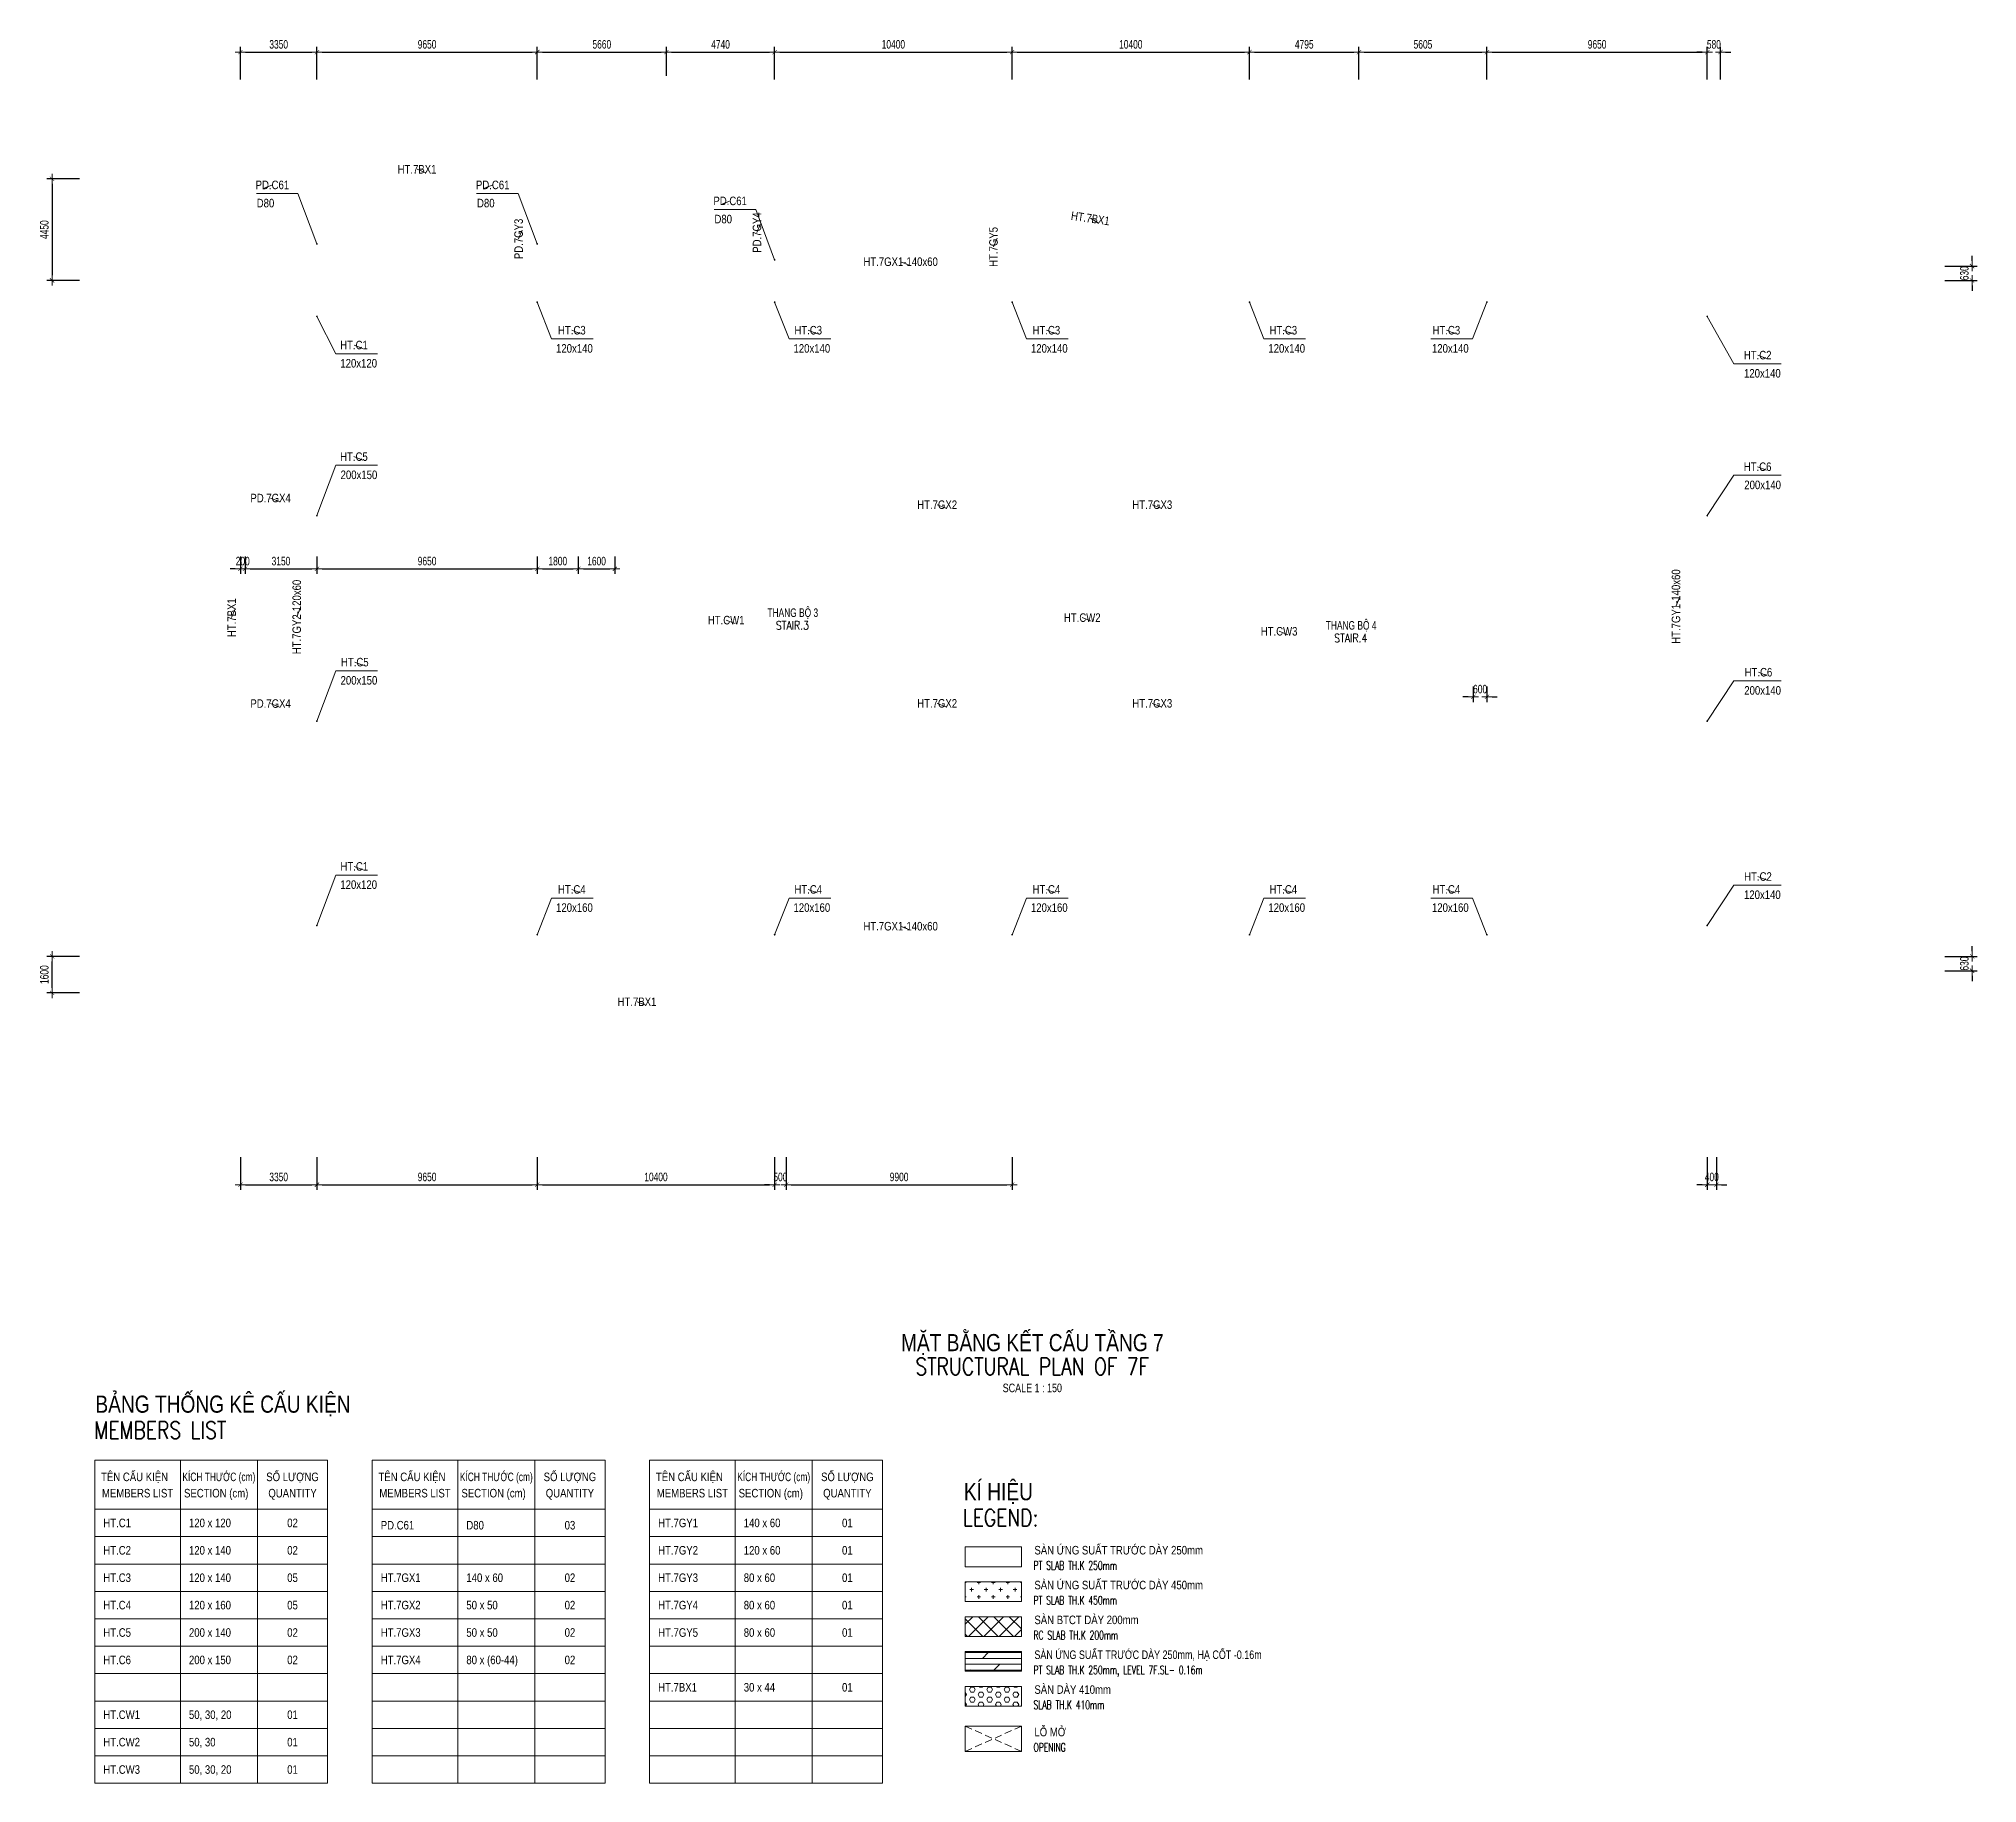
# Model space of a CAD drawing. Header units: millimetres. Extents: x 118516 to 203425, y -27310 to 49084.
import ezdxf
from ezdxf.enums import TextEntityAlignment as Align

# ---------------------------------------------------------------- set-up
doc = ezdxf.new("R2010")
doc.units = ezdxf.units.MM
doc.linetypes.add('DASHED2', pattern=[9.525, 6.35, -3.175])
doc.layers.get('Defpoints').update_dxf_attribs({"color": 151, "lineweight": 9})
for name, color, linetype, lineweight in [('$0$NDC_S_ANNO', 7, 'Continuous', 20), ('$0$NDC_S_DIM', 1, 'Continuous', 15), ('NDC_S_ANNO', 7, 'Continuous', 20), ('NDC_S_BEAM NAME', 7, 'Continuous', 9), ('NDC_S_COLUMN NAME', 7, 'Continuous', 9), ('NDC_S_DIM', 1, 'Continuous', 15), ('NDC_S_ENG TEXT', 2, 'Continuous', 20), ('NDC_S_ENG TITLE', 3, 'Continuous', 20), ('NDC_S_HATCH MATERIAL', 8, 'Continuous', 13), ('NDC_S_LEADER', 1, 'Continuous', 15), ('NDC_S_OPENING', 9, 'DASHED2', 13), ('NDC_S_SLAB', 2, 'Continuous', 20), ('NDC_S_TEXT SYMBOL', 7, 'Continuous', 20), ('NDC_S_VN TEXT', 7, 'Continuous', 20), ('NDC_S_VN TITLE', 6, 'Continuous', 35), ('NDC_Table', 3, 'Continuous', 20)]:
    doc.layers.add(name, color=color, linetype=linetype, lineweight=lineweight)
doc.styles.add('$0$ARIAL', font='arial.ttf', dxfattribs={"width": 0.8})
doc.styles.add('$0$NDC_DIM', font='', dxfattribs={"width": 0.75})
doc.styles.add('$0$NDC_EN TXT', font='romans.shx', dxfattribs={"width": 0.8})
doc.styles.add('NDC_ANNO', font='', dxfattribs={"width": 0.8})
doc.styles.add('NDC_BAR 2', font='romans.shx', dxfattribs={"width": 0.8})
doc.styles.add('NDC_DIM', font='', dxfattribs={"width": 0.75})
doc.styles.add('NDC_EN TXT', font='romans.shx', dxfattribs={"width": 0.8})
doc.styles.add('NDC_VIE TXT', font='arial.ttf', dxfattribs={"width": 0.8})
doc.styles.get('$0$NDC_DIM').set_extended_font_data('Dotum')
doc.styles.get('NDC_ANNO').set_extended_font_data('Dotum')
doc.styles.get('NDC_DIM').set_extended_font_data('Dotum')
doc.dimstyles.new('$0$NDC_dim_iso', dxfattribs={"dimtxt": 2.5, "dimasz": 1, "dimexe": 1.5, "dimexo": 2.5, "dimgap": 1, "dimtad": 1, "dimdec": 0, "dimzin": 0, "dimdsep": 46, "dimtxsty": '$0$NDC_DIM', "dimblk": '$0$DIMMARK', "dimcen": 0.09, "dimdle": 1.2, "dimclrd": 1, "dimclre": 1, "dimclrt": 3, "dimadec": 0, "dimazin": 0, "dimtfac": 1, "dimtdec": 0, "dimtix": 1, "dimtofl": 0, "dimtmove": 0, "dimatfit": 3, "dimfxl": 8, "dimfxlon": 1, "dimtolj": 1, "dimtzin": 0, "dimarcsym": 0})
doc.dimstyles.new('NDC_dim_150', dxfattribs={"dimscale": 150, "dimtxt": 2.5, "dimasz": 1.5, "dimexe": 1.5, "dimexo": 2.5, "dimgap": 1, "dimtad": 1, "dimdec": 0, "dimzin": 0, "dimdsep": 46, "dimtxsty": 'NDC_DIM', "dimblk": 'DIMMARK', "dimcen": 0.09, "dimdle": 1.2, "dimclrd": 1, "dimclre": 1, "dimclrt": 3, "dimadec": 0, "dimazin": 0, "dimtfac": 1, "dimtdec": 0, "dimtix": 1, "dimtofl": 0, "dimtmove": 0, "dimatfit": 3, "dimfxl": 8, "dimfxlon": 1, "dimtolj": 1, "dimtzin": 0, "dimarcsym": 0})
doc.dimstyles.new('NDC_dim_200', dxfattribs={"dimscale": 200, "dimtxt": 2.5, "dimasz": 1.5, "dimexe": 1.5, "dimexo": 2.5, "dimgap": 1, "dimtad": 1, "dimdec": 0, "dimzin": 0, "dimdsep": 46, "dimtxsty": 'NDC_DIM', "dimblk": 'DIMMARK', "dimcen": 0.09, "dimdle": 1.2, "dimclrd": 1, "dimclre": 1, "dimclrt": 3, "dimadec": 0, "dimazin": 0, "dimtfac": 1, "dimtdec": 0, "dimtix": 1, "dimtofl": 0, "dimtmove": 0, "dimatfit": 3, "dimfxl": 6, "dimfxlon": 1, "dimtolj": 1, "dimtzin": 0, "dimarcsym": 0})

msp = doc.modelspace()

# ---------------------------------------------------------------- texts
at = {"layer": 'NDC_S_ENG TEXT', "style": '$0$NDC_EN TXT'}
for s, height, width, p in [('LEGEND:', 750, 0.8, (158986.7, -16059.5)), ('PT SLAB TH.K 250mm', 375, 0.65, (162088.2, -17961)), ('PT SLAB TH.K 450mm', 375, 0.65, (162088.2, -19487)), ('RC SLAB TH.K 200mm', 375, 0.65, (162088.2, -21013)), ('PT SLAB TH.K 250mm, LEVEL 7F.SL- 0.16m', 375, 0.65, (162088.2, -22539)), ('SLAB TH.K 410mm', 375, 0.65, (162088.2, -24065)), ('OPENING', 375, 0.65, (162088.2, -25923.9))]:
    msp.add_text(s, height=height, dxfattribs=dict(at, width=width)).set_placement(p)
at = {"layer": 'NDC_S_ENG TITLE', "style": 'NDC_EN TXT', "width": 0.8}
msp.add_text('MEMBERS LIST', height=750, dxfattribs=at).set_placement((120947.1, -12225.5))
at = {"layer": 'NDC_S_VN TEXT'}
for s, style, width, p in [('THANG BỘ 3', 'NDC_VIE TXT', 0.7, (150433, 23763.7)), ('STAIR.3', 'NDC_BAR 2', 0.8, (150800.8, 23210.7)), ('THANG BỘ 4', 'NDC_VIE TXT', 0.7, (174890.7, 23207.7)), ('STAIR.4', 'NDC_BAR 2', 0.8, (175258.4, 22654.7)), ('SÀN ỨNG SUẤT TRƯỚC DÀY 250mm', 'NDC_VIE TXT', 0.8, (162126.5, -17292.2)), ('SÀN ỨNG SUẤT TRƯỚC DÀY 450mm', 'NDC_VIE TXT', 0.8, (162126.5, -18818.2)), ('SÀN BTCT DÀY 200mm', 'NDC_VIE TXT', 0.8, (162126.5, -20344.2)), ('SÀN ỨNG SUẤT TRƯỚC DÀY 250mm, HẠ CỐT -0.16m', 'NDC_VIE TXT', 0.75, (162126.5, -21870.2)), ('SÀN DÀY 410mm', 'NDC_VIE TXT', 0.8, (162126.5, -23396.2)), ('LỖ MỞ', 'NDC_VIE TXT', 0.8, (162126.5, -25255.1))]:
    msp.add_text(s, height=375, dxfattribs=dict(at, style=style, width=width)).set_placement(p)
at = {"layer": 'NDC_S_VN TEXT', "style": 'NDC_VIE TXT', "width": 0.8}
for s, p in [('BẢNG THỐNG KÊ CẤU KIỆN', (120997.4, -10334.4)), ('KÍ HIỆU', (159036.9, -14168.4))]:
    msp.add_text(s, height=750, dxfattribs=at).set_placement(p, align=Align.TOP_LEFT)
at = {"layer": 'NDC_S_VN TEXT', "style": 'NDC_VIE TXT'}
for s, width, p in [('TÊN CẤU KIỆN', 0.8, (122712.8, -13893.7)), ('MEMBERS LIST', 0.8, (122844.1, -14607.1)), ('KÍCH THƯỚC (cm)', 0.7, (126406.6, -13893.7)), ('SECTION (cm)', 0.8, (126287.7, -14607.1)), ('SỐ LƯỢNG', 0.8, (129631.6, -13893.7)), ('QUANTITY', 0.8, (129631.6, -14607.1)), ('TÊN CẤU KIỆN', 0.8, (134863.8, -13893.7)), ('MEMBERS LIST', 0.8, (134995.1, -14607.1)), ('KÍCH THƯỚC (cm)', 0.7, (138557.6, -13893.7)), ('SECTION (cm)', 0.8, (138438.7, -14607.1)), ('SỐ LƯỢNG', 0.8, (141782.6, -13893.7)), ('QUANTITY', 0.8, (141782.6, -14607.1)), ('TÊN CẤU KIỆN', 0.8, (147014.7, -13893.7)), ('MEMBERS LIST', 0.8, (147146, -14607.1)), ('KÍCH THƯỚC (cm)', 0.7, (150708.5, -13893.7)), ('SECTION (cm)', 0.8, (150580.5, -14607.1)), ('SỐ LƯỢNG', 0.8, (153933.5, -13893.7)), ('QUANTITY', 0.8, (153933.5, -14607.1)), ('02', 0.8, (129631.6, -15910)), ('03', 0.8, (141782.6, -16011.2)), ('01', 0.8, (153933.5, -15910)), ('02', 0.8, (129631.6, -17110)), ('01', 0.8, (153933.5, -17110)), ('05', 0.8, (129631.6, -18310)), ('02', 0.8, (141782.6, -18310)), ('01', 0.8, (153933.5, -18310)), ('05', 0.8, (129631.6, -19510)), ('02', 0.8, (141782.6, -19510)), ('01', 0.8, (153933.5, -19510)), ('02', 0.8, (129631.6, -20710)), ('02', 0.8, (141782.6, -20710)), ('01', 0.8, (153933.5, -20710)), ('02', 0.8, (129631.6, -21910)), ('02', 0.8, (141782.6, -21910)), ('01', 0.8, (153933.5, -23110)), ('01', 0.8, (129631.6, -24310)), ('01', 0.8, (129631.6, -25510)), ('01', 0.8, (129631.6, -26710))]:
    msp.add_text(s, height=375, dxfattribs=dict(at, width=width)).set_placement(p, align=Align.MIDDLE_CENTER)
at = {"layer": 'NDC_S_VN TEXT', "style": 'NDC_VIE TXT', "width": 0.8}
for s, p in [('HT.C1', (121344.1, -15910)), ('120 x 120', (125094.1, -15910)), ('PD.C61', (133495.1, -16011.2)), ('D80', (137245.1, -16011.2)), ('HT.7GY1', (145646, -15910)), ('140 x 60', (149396, -15910)), ('HT.C2', (121344.1, -17110)), ('120 x 140', (125094.1, -17110)), ('HT.7GY2', (145646, -17110)), ('120 x 60', (149396, -17110)), ('HT.C3', (121344.1, -18310)), ('120 x 140', (125094.1, -18310)), ('HT.7GX1', (133495.1, -18310)), ('140 x 60', (137245.1, -18310)), ('HT.7GY3', (145646, -18310)), ('80 x 60', (149396, -18310)), ('HT.C4', (121344.1, -19510)), ('120 x 160', (125094.1, -19510)), ('HT.7GX2', (133495.1, -19510)), ('50 x 50', (137245.1, -19510)), ('HT.7GY4', (145646, -19510)), ('80 x 60', (149396, -19510)), ('HT.C5', (121344.1, -20710)), ('200 x 140', (125094.1, -20710)), ('HT.7GX3', (133495.1, -20710)), ('50 x 50', (137245.1, -20710)), ('HT.7GY5', (145646, -20710)), ('80 x 60', (149396, -20710)), ('HT.C6', (121344.1, -21910)), ('200 x 150', (125094.1, -21910)), ('HT.7GX4', (133495.1, -21910)), ('80 x (60-44)', (137245.1, -21910)), ('HT.7BX1', (145646, -23110)), ('30 x 44', (149396, -23110)), ('HT.CW1', (121344.1, -24310)), ('50, 30, 20', (125094.1, -24310)), ('HT.CW2', (121344.1, -25510)), ('50, 30', (125094.1, -25510)), ('HT.CW3', (121344.1, -26710)), ('50, 30, 20', (125094.1, -26710))]:
    msp.add_text(s, height=375, dxfattribs=at).set_placement(p, align=Align.MIDDLE_LEFT)

# ---------------------------------------------------------------- blocks, each defined once
blk = doc.blocks.new('Drawing name_symbol')
at = {"layer": 'NDC_S_ENG TITLE', "style": 'NDC_EN TXT', "width": 0.8}
blk.add_attdef('SECTDET1', text='', height=5, dxfattribs=at).set_placement((0, 1.01), align=Align.CENTER)
at = {"layer": 'NDC_S_TEXT SYMBOL', "lineweight": 25, "style": 'NDC_ANNO', "width": 0.8}
blk.add_attdef('SSCALE', text='', height=2.5, dxfattribs=at).set_placement((0, -4), align=Align.CENTER)
at = {"layer": 'NDC_S_VN TITLE', "style": 'NDC_VIE TXT', "width": 0.8}
blk.add_attdef('SECTDET2', text='', height=5, dxfattribs=at).set_placement((0, 7.97), align=Align.CENTER)
blk = doc.blocks.new('$0$DIMMARK')
at = {"layer": '$0$NDC_S_DIM', "color": 1}
blk.add_line((-1.5, 0), (1, 0), dxfattribs=at)
at = {"layer": '$0$NDC_S_DIM', "color": 2, "const_width": 0.1}
blk.add_lwpolyline([(-0.42, -0.42), (0.42, 0.42)], dxfattribs=at)
blk = doc.blocks.new('DIMMARK')
at = {"layer": 'NDC_S_DIM', "color": 1}
blk.add_line((-1.5, 0), (1, 0), dxfattribs=at)
at = {"layer": 'NDC_S_DIM', "color": 2, "const_width": 0.1}
blk.add_lwpolyline([(-0.42, -0.42), (0.42, 0.42)], dxfattribs=at)
blk = doc.blocks.new('*D14')
at = {"layer": 'Defpoints', "color": 0, "ltscale": 100, "transparency": 16777216}
for p in [(127550, 26791), (130700, 26791), (130700, 25871)]:
    blk.add_point(p, dxfattribs=at)
at = {"layer": 'NDC_S_DIM', "color": 1, "lineweight": -2, "ltscale": 100, "transparency": 16777216}
for p, q in [((127550, 26416), (127550, 25646)), ((130700, 26416), (130700, 25646)), ((127775, 25871), (130475, 25871))]:
    blk.add_line(p, q, dxfattribs=at)
at = {"layer": 'NDC_S_DIM', "color": 1, "lineweight": -2, "ltscale": 100, "transparency": 16777216, "xscale": 225, "yscale": 225, "zscale": 225, "rotation": 180}
blk.add_blockref('DIMMARK', (127550, 25871), dxfattribs=at)
at = {"layer": 'NDC_S_DIM', "color": 1, "lineweight": -2, "ltscale": 100, "transparency": 16777216, "xscale": 225, "yscale": 225, "zscale": 225}
blk.add_blockref('DIMMARK', (130700, 25871), dxfattribs=at)
at = {"layer": 'NDC_S_DIM', "color": 3, "ltscale": 100, "transparency": 16777216, "insert": (129125, 26208), "char_height": 375, "attachment_point": 5, "style": 'NDC_DIM'}
blk.add_mtext('\\A1;3150', dxfattribs=at)
blk = doc.blocks.new('*D15')
at = {"layer": 'Defpoints', "color": 0, "ltscale": 100, "transparency": 16777216}
for p in [(130700, 26791), (140350, 26791), (140350, 25871)]:
    blk.add_point(p, dxfattribs=at)
at = {"layer": 'NDC_S_DIM', "color": 1, "lineweight": -2, "ltscale": 100, "transparency": 16777216}
for p, q in [((130700, 26416), (130700, 25646)), ((140350, 26416), (140350, 25646)), ((130925, 25871), (140125, 25871))]:
    blk.add_line(p, q, dxfattribs=at)
at = {"layer": 'NDC_S_DIM', "color": 1, "lineweight": -2, "ltscale": 100, "transparency": 16777216, "xscale": 225, "yscale": 225, "zscale": 225, "rotation": 180}
blk.add_blockref('DIMMARK', (130700, 25871), dxfattribs=at)
at = {"layer": 'NDC_S_DIM', "color": 1, "lineweight": -2, "ltscale": 100, "transparency": 16777216, "xscale": 225, "yscale": 225, "zscale": 225}
blk.add_blockref('DIMMARK', (140350, 25871), dxfattribs=at)
at = {"layer": 'NDC_S_DIM', "color": 3, "ltscale": 100, "transparency": 16777216, "insert": (135525, 26208), "char_height": 375, "attachment_point": 5, "style": 'NDC_DIM'}
blk.add_mtext('\\A1;9650', dxfattribs=at)
blk = doc.blocks.new('*D16')
at = {"layer": 'Defpoints', "color": 0, "ltscale": 100, "transparency": 16777216}
for p in [(140350, 26791), (142150, 26791), (142150, 25871)]:
    blk.add_point(p, dxfattribs=at)
at = {"layer": 'NDC_S_DIM', "color": 1, "lineweight": -2, "ltscale": 100, "transparency": 16777216}
for p, q in [((140350, 26416), (140350, 25646)), ((142150, 26416), (142150, 25646)), ((140575, 25871), (141925, 25871))]:
    blk.add_line(p, q, dxfattribs=at)
at = {"layer": 'NDC_S_DIM', "color": 1, "lineweight": -2, "ltscale": 100, "transparency": 16777216, "xscale": 225, "yscale": 225, "zscale": 225, "rotation": 180}
blk.add_blockref('DIMMARK', (140350, 25871), dxfattribs=at)
at = {"layer": 'NDC_S_DIM', "color": 1, "lineweight": -2, "ltscale": 100, "transparency": 16777216, "xscale": 225, "yscale": 225, "zscale": 225}
blk.add_blockref('DIMMARK', (142150, 25871), dxfattribs=at)
at = {"layer": 'NDC_S_DIM', "color": 3, "ltscale": 100, "transparency": 16777216, "insert": (141250, 26208), "char_height": 375, "attachment_point": 5, "style": 'NDC_DIM'}
blk.add_mtext('\\A1;1800', dxfattribs=at)
blk = doc.blocks.new('*D17')
at = {"layer": 'Defpoints', "color": 0, "ltscale": 100, "transparency": 16777216}
for p in [(142150, 26791), (143750, 26791), (143750, 25871)]:
    blk.add_point(p, dxfattribs=at)
at = {"layer": 'NDC_S_DIM', "color": 1, "lineweight": -2, "ltscale": 100, "transparency": 16777216}
for p, q in [((142150, 26416), (142150, 25646)), ((143750, 26416), (143750, 25646)), ((142375, 25871), (143525, 25871))]:
    blk.add_line(p, q, dxfattribs=at)
at = {"layer": 'NDC_S_DIM', "color": 1, "lineweight": -2, "ltscale": 100, "transparency": 16777216, "xscale": 225, "yscale": 225, "zscale": 225, "rotation": 180}
blk.add_blockref('DIMMARK', (142150, 25871), dxfattribs=at)
at = {"layer": 'NDC_S_DIM', "color": 1, "lineweight": -2, "ltscale": 100, "transparency": 16777216, "xscale": 225, "yscale": 225, "zscale": 225}
blk.add_blockref('DIMMARK', (143750, 25871), dxfattribs=at)
at = {"layer": 'NDC_S_DIM', "color": 3, "ltscale": 100, "transparency": 16777216, "insert": (142950, 26208), "char_height": 375, "attachment_point": 5, "style": 'NDC_DIM'}
blk.add_mtext('\\A1;1600', dxfattribs=at)
blk = doc.blocks.new('*D18')
at = {"layer": 'Defpoints', "color": 0, "ltscale": 100, "transparency": 16777216}
for p in [(181350, 21087), (181950, 21087), (181950, 20264)]:
    blk.add_point(p, dxfattribs=at)
at = {"layer": 'NDC_S_DIM', "color": 1, "lineweight": -2, "ltscale": 100, "transparency": 16777216}
for p, q in [((181350, 20712), (181350, 20039)), ((181950, 20712), (181950, 20039)), ((181125, 20264), (180900, 20264)), ((182175, 20264), (182400, 20264))]:
    blk.add_line(p, q, dxfattribs=at)
at = {"layer": 'NDC_S_DIM', "color": 1, "lineweight": -2, "ltscale": 100, "transparency": 16777216, "xscale": 225, "yscale": 225, "zscale": 225}
blk.add_blockref('DIMMARK', (181350, 20264), dxfattribs=at)
at = {"layer": 'NDC_S_DIM', "color": 1, "lineweight": -2, "ltscale": 100, "transparency": 16777216, "xscale": 225, "yscale": 225, "zscale": 225, "rotation": 180}
blk.add_blockref('DIMMARK', (181950, 20264), dxfattribs=at)
at = {"layer": 'NDC_S_DIM', "color": 3, "ltscale": 100, "transparency": 16777216, "insert": (181650, 20602), "char_height": 375, "attachment_point": 5, "style": 'NDC_DIM'}
blk.add_mtext('\\A1;600', dxfattribs=at)
blk = doc.blocks.new('*D19')
at = {"layer": 'Defpoints', "color": 0, "ltscale": 100, "transparency": 16777216}
for p in [(130700, 48500), (130700, 46779), (127350, 38500)]:
    blk.add_point(p, dxfattribs=at)
at = {"layer": 'NDC_S_DIM', "color": 1, "lineweight": -2, "ltscale": 100, "transparency": 16777216}
for p, q in [((127350, 47300), (127350, 48725)), ((127575, 48500), (130475, 48500)), ((130700, 47300), (130700, 48725))]:
    blk.add_line(p, q, dxfattribs=at)
at = {"layer": 'NDC_S_DIM', "color": 1, "lineweight": -2, "ltscale": 100, "transparency": 16777216, "xscale": 225, "yscale": 225, "zscale": 225, "rotation": 180}
blk.add_blockref('DIMMARK', (127350, 48500), dxfattribs=at)
at = {"layer": 'NDC_S_DIM', "color": 1, "lineweight": -2, "ltscale": 100, "transparency": 16777216, "xscale": 225, "yscale": 225, "zscale": 225}
blk.add_blockref('DIMMARK', (130700, 48500), dxfattribs=at)
at = {"layer": 'NDC_S_DIM', "color": 3, "ltscale": 100, "transparency": 16777216, "insert": (129025, 48838), "char_height": 375, "attachment_point": 5, "style": 'NDC_DIM'}
blk.add_mtext('\\A1;3350', dxfattribs=at)
blk = doc.blocks.new('*D20')
at = {"layer": 'Defpoints', "color": 0, "ltscale": 100, "transparency": 16777216}
for p in [(140350, 48500), (130700, 46641), (140350, 46641)]:
    blk.add_point(p, dxfattribs=at)
at = {"layer": 'NDC_S_DIM', "color": 1, "lineweight": -2, "ltscale": 100, "transparency": 16777216}
for p, q in [((130700, 47300), (130700, 48725)), ((130925, 48500), (140125, 48500)), ((140350, 47300), (140350, 48725))]:
    blk.add_line(p, q, dxfattribs=at)
at = {"layer": 'NDC_S_DIM', "color": 1, "lineweight": -2, "ltscale": 100, "transparency": 16777216, "xscale": 225, "yscale": 225, "zscale": 225, "rotation": 180}
blk.add_blockref('DIMMARK', (130700, 48500), dxfattribs=at)
at = {"layer": 'NDC_S_DIM', "color": 1, "lineweight": -2, "ltscale": 100, "transparency": 16777216, "xscale": 225, "yscale": 225, "zscale": 225}
blk.add_blockref('DIMMARK', (140350, 48500), dxfattribs=at)
at = {"layer": 'NDC_S_DIM', "color": 3, "ltscale": 100, "transparency": 16777216, "insert": (135525, 48838), "char_height": 375, "attachment_point": 5, "style": 'NDC_DIM'}
blk.add_mtext('\\A1;9650', dxfattribs=at)
blk = doc.blocks.new('*D21')
at = {"layer": 'Defpoints', "color": 0, "ltscale": 100, "transparency": 16777216}
for p in [(146010, 48500), (140350, 47085), (146010, 47085)]:
    blk.add_point(p, dxfattribs=at)
at = {"layer": 'NDC_S_DIM', "color": 1, "lineweight": -2, "ltscale": 100, "transparency": 16777216}
for p, q in [((140350, 47460), (140350, 48725)), ((140575, 48500), (145785, 48500)), ((146010, 47460), (146010, 48725))]:
    blk.add_line(p, q, dxfattribs=at)
at = {"layer": 'NDC_S_DIM', "color": 1, "lineweight": -2, "ltscale": 100, "transparency": 16777216, "xscale": 225, "yscale": 225, "zscale": 225, "rotation": 180}
blk.add_blockref('DIMMARK', (140350, 48500), dxfattribs=at)
at = {"layer": 'NDC_S_DIM', "color": 1, "lineweight": -2, "ltscale": 100, "transparency": 16777216, "xscale": 225, "yscale": 225, "zscale": 225}
blk.add_blockref('DIMMARK', (146010, 48500), dxfattribs=at)
at = {"layer": 'NDC_S_DIM', "color": 3, "ltscale": 100, "transparency": 16777216, "insert": (143180, 48838), "char_height": 375, "attachment_point": 5, "style": 'NDC_DIM'}
blk.add_mtext('\\A1;5660', dxfattribs=at)
blk = doc.blocks.new('*D22')
at = {"layer": 'Defpoints', "color": 0, "ltscale": 100, "transparency": 16777216}
for p in [(150750, 48500), (146010, 47085), (150750, 47085)]:
    blk.add_point(p, dxfattribs=at)
at = {"layer": 'NDC_S_DIM', "color": 1, "lineweight": -2, "ltscale": 100, "transparency": 16777216}
for p, q in [((146010, 47460), (146010, 48725)), ((146235, 48500), (150525, 48500)), ((150750, 47460), (150750, 48725))]:
    blk.add_line(p, q, dxfattribs=at)
at = {"layer": 'NDC_S_DIM', "color": 1, "lineweight": -2, "ltscale": 100, "transparency": 16777216, "xscale": 225, "yscale": 225, "zscale": 225, "rotation": 180}
blk.add_blockref('DIMMARK', (146010, 48500), dxfattribs=at)
at = {"layer": 'NDC_S_DIM', "color": 1, "lineweight": -2, "ltscale": 100, "transparency": 16777216, "xscale": 225, "yscale": 225, "zscale": 225}
blk.add_blockref('DIMMARK', (150750, 48500), dxfattribs=at)
at = {"layer": 'NDC_S_DIM', "color": 3, "ltscale": 100, "transparency": 16777216, "insert": (148380, 48838), "char_height": 375, "attachment_point": 5, "style": 'NDC_DIM'}
blk.add_mtext('\\A1;4740', dxfattribs=at)
blk = doc.blocks.new('*D23')
at = {"layer": 'Defpoints', "color": 0, "ltscale": 100, "transparency": 16777216}
for p in [(161150, 48500), (150750, 43517), (161150, 42182)]:
    blk.add_point(p, dxfattribs=at)
at = {"layer": 'NDC_S_DIM', "color": 1, "lineweight": -2, "ltscale": 100, "transparency": 16777216}
for p, q in [((150750, 47300), (150750, 48725)), ((150975, 48500), (160925, 48500)), ((161150, 47300), (161150, 48725))]:
    blk.add_line(p, q, dxfattribs=at)
at = {"layer": 'NDC_S_DIM', "color": 1, "lineweight": -2, "ltscale": 100, "transparency": 16777216, "xscale": 225, "yscale": 225, "zscale": 225, "rotation": 180}
blk.add_blockref('DIMMARK', (150750, 48500), dxfattribs=at)
at = {"layer": 'NDC_S_DIM', "color": 1, "lineweight": -2, "ltscale": 100, "transparency": 16777216, "xscale": 225, "yscale": 225, "zscale": 225}
blk.add_blockref('DIMMARK', (161150, 48500), dxfattribs=at)
at = {"layer": 'NDC_S_DIM', "color": 3, "ltscale": 100, "transparency": 16777216, "insert": (155950, 48838), "char_height": 375, "attachment_point": 5, "style": 'NDC_DIM'}
blk.add_mtext('\\A1;10400', dxfattribs=at)
blk = doc.blocks.new('*D24')
at = {"layer": 'Defpoints', "color": 0, "ltscale": 100, "transparency": 16777216}
for p in [(171550, 48500), (161150, 42182), (171550, 42182)]:
    blk.add_point(p, dxfattribs=at)
at = {"layer": 'NDC_S_DIM', "color": 1, "lineweight": -2, "ltscale": 100, "transparency": 16777216}
for p, q in [((161150, 47300), (161150, 48725)), ((161375, 48500), (171325, 48500)), ((171550, 47300), (171550, 48725))]:
    blk.add_line(p, q, dxfattribs=at)
at = {"layer": 'NDC_S_DIM', "color": 1, "lineweight": -2, "ltscale": 100, "transparency": 16777216, "xscale": 225, "yscale": 225, "zscale": 225, "rotation": 180}
blk.add_blockref('DIMMARK', (161150, 48500), dxfattribs=at)
at = {"layer": 'NDC_S_DIM', "color": 1, "lineweight": -2, "ltscale": 100, "transparency": 16777216, "xscale": 225, "yscale": 225, "zscale": 225}
blk.add_blockref('DIMMARK', (171550, 48500), dxfattribs=at)
at = {"layer": 'NDC_S_DIM', "color": 3, "ltscale": 100, "transparency": 16777216, "insert": (166350, 48838), "char_height": 375, "attachment_point": 5, "style": 'NDC_DIM'}
blk.add_mtext('\\A1;10400', dxfattribs=at)
blk = doc.blocks.new('*D25')
at = {"layer": 'Defpoints', "color": 0, "ltscale": 100, "transparency": 16777216}
for p in [(176345, 48500), (171550, 46703), (176345, 46703)]:
    blk.add_point(p, dxfattribs=at)
at = {"layer": 'NDC_S_DIM', "color": 1, "lineweight": -2, "ltscale": 100, "transparency": 16777216}
for p, q in [((171550, 47300), (171550, 48725)), ((171775, 48500), (176120, 48500)), ((176345, 47300), (176345, 48725))]:
    blk.add_line(p, q, dxfattribs=at)
at = {"layer": 'NDC_S_DIM', "color": 1, "lineweight": -2, "ltscale": 100, "transparency": 16777216, "xscale": 225, "yscale": 225, "zscale": 225, "rotation": 180}
blk.add_blockref('DIMMARK', (171550, 48500), dxfattribs=at)
at = {"layer": 'NDC_S_DIM', "color": 1, "lineweight": -2, "ltscale": 100, "transparency": 16777216, "xscale": 225, "yscale": 225, "zscale": 225}
blk.add_blockref('DIMMARK', (176345, 48500), dxfattribs=at)
at = {"layer": 'NDC_S_DIM', "color": 3, "ltscale": 100, "transparency": 16777216, "insert": (173947, 48838), "char_height": 375, "attachment_point": 5, "style": 'NDC_DIM'}
blk.add_mtext('\\A1;4795', dxfattribs=at)
blk = doc.blocks.new('*D26')
at = {"layer": 'Defpoints', "color": 0, "ltscale": 100, "transparency": 16777216}
for p in [(181950, 48500), (176345, 46703), (181950, 46703)]:
    blk.add_point(p, dxfattribs=at)
at = {"layer": 'NDC_S_DIM', "color": 1, "lineweight": -2, "ltscale": 100, "transparency": 16777216}
for p, q in [((176345, 47300), (176345, 48725)), ((176570, 48500), (181725, 48500)), ((181950, 47300), (181950, 48725))]:
    blk.add_line(p, q, dxfattribs=at)
at = {"layer": 'NDC_S_DIM', "color": 1, "lineweight": -2, "ltscale": 100, "transparency": 16777216, "xscale": 225, "yscale": 225, "zscale": 225, "rotation": 180}
blk.add_blockref('DIMMARK', (176345, 48500), dxfattribs=at)
at = {"layer": 'NDC_S_DIM', "color": 1, "lineweight": -2, "ltscale": 100, "transparency": 16777216, "xscale": 225, "yscale": 225, "zscale": 225}
blk.add_blockref('DIMMARK', (181950, 48500), dxfattribs=at)
at = {"layer": 'NDC_S_DIM', "color": 3, "ltscale": 100, "transparency": 16777216, "insert": (179147, 48838), "char_height": 375, "attachment_point": 5, "style": 'NDC_DIM'}
blk.add_mtext('\\A1;5605', dxfattribs=at)
blk = doc.blocks.new('*D27')
at = {"layer": 'Defpoints', "color": 0, "ltscale": 100, "transparency": 16777216}
for p in [(191600, 48500), (191600, 44872), (181950, 40403)]:
    blk.add_point(p, dxfattribs=at)
at = {"layer": 'NDC_S_DIM', "color": 1, "lineweight": -2, "ltscale": 100, "transparency": 16777216}
for p, q in [((181950, 47300), (181950, 48725)), ((182175, 48500), (191375, 48500)), ((191600, 47300), (191600, 48725))]:
    blk.add_line(p, q, dxfattribs=at)
at = {"layer": 'NDC_S_DIM', "color": 1, "lineweight": -2, "ltscale": 100, "transparency": 16777216, "xscale": 225, "yscale": 225, "zscale": 225, "rotation": 180}
blk.add_blockref('DIMMARK', (181950, 48500), dxfattribs=at)
at = {"layer": 'NDC_S_DIM', "color": 1, "lineweight": -2, "ltscale": 100, "transparency": 16777216, "xscale": 225, "yscale": 225, "zscale": 225}
blk.add_blockref('DIMMARK', (191600, 48500), dxfattribs=at)
at = {"layer": 'NDC_S_DIM', "color": 3, "ltscale": 100, "transparency": 16777216, "insert": (186775, 48838), "char_height": 375, "attachment_point": 5, "style": 'NDC_DIM'}
blk.add_mtext('\\A1;9650', dxfattribs=at)
blk = doc.blocks.new('*D28')
at = {"layer": 'Defpoints', "color": 0, "ltscale": 100, "transparency": 16777216}
for p in [(192180, 48500), (191600, 40403), (192180, 36710)]:
    blk.add_point(p, dxfattribs=at)
at = {"layer": 'NDC_S_DIM', "color": 1, "lineweight": -2, "ltscale": 100, "transparency": 16777216}
for p, q in [((191375, 48500), (191150, 48500)), ((191600, 47300), (191600, 48725)), ((192180, 47300), (192180, 48725)), ((192405, 48500), (192630, 48500))]:
    blk.add_line(p, q, dxfattribs=at)
at = {"layer": 'NDC_S_DIM', "color": 1, "lineweight": -2, "ltscale": 100, "transparency": 16777216, "xscale": 225, "yscale": 225, "zscale": 225}
blk.add_blockref('DIMMARK', (191600, 48500), dxfattribs=at)
at = {"layer": 'NDC_S_DIM', "color": 1, "lineweight": -2, "ltscale": 100, "transparency": 16777216, "xscale": 225, "yscale": 225, "zscale": 225, "rotation": 180}
blk.add_blockref('DIMMARK', (192180, 48500), dxfattribs=at)
at = {"layer": 'NDC_S_DIM', "color": 3, "ltscale": 100, "transparency": 16777216, "insert": (191890, 48838), "char_height": 375, "attachment_point": 5, "style": 'NDC_DIM'}
blk.add_mtext('\\A1;580', dxfattribs=at)
blk = doc.blocks.new('*D29')
at = {"layer": 'Defpoints', "color": 0, "ltscale": 100, "transparency": 16777216}
for p in [(132009, 42950), (119100, 38500), (132009, 38500)]:
    blk.add_point(p, dxfattribs=at)
at = {"layer": 'NDC_S_DIM', "color": 1, "lineweight": -2, "ltscale": 100, "transparency": 16777216}
for p, q in [((120300, 42950), (118875, 42950)), ((119100, 42725), (119100, 38725)), ((120300, 38500), (118875, 38500))]:
    blk.add_line(p, q, dxfattribs=at)
at = {"layer": 'NDC_S_DIM', "color": 1, "lineweight": -2, "ltscale": 100, "transparency": 16777216, "xscale": 225, "yscale": 225, "zscale": 225}
for p, rotation in [((119100, 42950), 90), ((119100, 38500), 270)]:
    blk.add_blockref('DIMMARK', p, dxfattribs=dict(at, rotation=rotation))
at = {"layer": 'NDC_S_DIM', "color": 3, "ltscale": 100, "transparency": 16777216, "insert": (118762, 40725), "char_height": 375, "attachment_point": 5, "rotation": 90, "style": 'NDC_DIM'}
blk.add_mtext('\\A1;4450', dxfattribs=at)
blk = doc.blocks.new('*D30')
at = {"layer": 'Defpoints', "color": 0, "ltscale": 100, "transparency": 16777216}
for p in [(119100, 8900), (130842, 8900), (130861, 7300)]:
    blk.add_point(p, dxfattribs=at)
at = {"layer": 'NDC_S_DIM', "color": 1, "lineweight": -2, "ltscale": 100, "transparency": 16777216}
for p, q in [((120300, 8900), (118875, 8900)), ((119100, 7525), (119100, 8675)), ((120300, 7300), (118875, 7300))]:
    blk.add_line(p, q, dxfattribs=at)
at = {"layer": 'NDC_S_DIM', "color": 1, "lineweight": -2, "ltscale": 100, "transparency": 16777216, "xscale": 225, "yscale": 225, "zscale": 225}
for p, rotation in [((119100, 8900), 90), ((119100, 7300), 270)]:
    blk.add_blockref('DIMMARK', p, dxfattribs=dict(at, rotation=rotation))
at = {"layer": 'NDC_S_DIM', "color": 3, "ltscale": 100, "transparency": 16777216, "insert": (118762, 8100), "char_height": 375, "attachment_point": 5, "rotation": 90, "style": 'NDC_DIM'}
blk.add_mtext('\\A1;1600', dxfattribs=at)
blk = doc.blocks.new('*D31')
at = {"layer": 'Defpoints', "color": 0, "ltscale": 100, "transparency": 16777216}
for p in [(127350, 12217), (130700, 1426), (130700, -1100)]:
    blk.add_point(p, dxfattribs=at)
at = {"layer": 'NDC_S_DIM', "color": 1, "lineweight": -2, "ltscale": 100, "transparency": 16777216}
for p, q in [((127350, 100), (127350, -1325)), ((130700, 100), (130700, -1325)), ((127575, -1100), (130475, -1100))]:
    blk.add_line(p, q, dxfattribs=at)
at = {"layer": 'NDC_S_DIM', "color": 1, "lineweight": -2, "ltscale": 100, "transparency": 16777216, "xscale": 225, "yscale": 225, "zscale": 225, "rotation": 180}
blk.add_blockref('DIMMARK', (127350, -1100), dxfattribs=at)
at = {"layer": 'NDC_S_DIM', "color": 1, "lineweight": -2, "ltscale": 100, "transparency": 16777216, "xscale": 225, "yscale": 225, "zscale": 225}
blk.add_blockref('DIMMARK', (130700, -1100), dxfattribs=at)
at = {"layer": 'NDC_S_DIM', "color": 3, "ltscale": 100, "transparency": 16777216, "insert": (129025, -762), "char_height": 375, "attachment_point": 5, "style": 'NDC_DIM'}
blk.add_mtext('\\A1;3350', dxfattribs=at)
blk = doc.blocks.new('*D32')
at = {"layer": 'Defpoints', "color": 0, "ltscale": 100, "transparency": 16777216}
for p in [(130700, 1426), (140350, 1426), (140350, -1100)]:
    blk.add_point(p, dxfattribs=at)
at = {"layer": 'NDC_S_DIM', "color": 1, "lineweight": -2, "ltscale": 100, "transparency": 16777216}
for p, q in [((130700, 100), (130700, -1325)), ((140350, 100), (140350, -1325)), ((130925, -1100), (140125, -1100))]:
    blk.add_line(p, q, dxfattribs=at)
at = {"layer": 'NDC_S_DIM', "color": 1, "lineweight": -2, "ltscale": 100, "transparency": 16777216, "xscale": 225, "yscale": 225, "zscale": 225, "rotation": 180}
blk.add_blockref('DIMMARK', (130700, -1100), dxfattribs=at)
at = {"layer": 'NDC_S_DIM', "color": 1, "lineweight": -2, "ltscale": 100, "transparency": 16777216, "xscale": 225, "yscale": 225, "zscale": 225}
blk.add_blockref('DIMMARK', (140350, -1100), dxfattribs=at)
at = {"layer": 'NDC_S_DIM', "color": 3, "ltscale": 100, "transparency": 16777216, "insert": (135525, -762), "char_height": 375, "attachment_point": 5, "style": 'NDC_DIM'}
blk.add_mtext('\\A1;9650', dxfattribs=at)
blk = doc.blocks.new('*D33')
at = {"layer": 'Defpoints', "color": 0, "ltscale": 100, "transparency": 16777216}
for p in [(150750, 4502), (140350, 4142), (150750, -1100)]:
    blk.add_point(p, dxfattribs=at)
at = {"layer": 'NDC_S_DIM', "color": 1, "lineweight": -2, "ltscale": 100, "transparency": 16777216}
for p, q in [((140350, 100), (140350, -1325)), ((150750, 100), (150750, -1325)), ((140575, -1100), (150525, -1100))]:
    blk.add_line(p, q, dxfattribs=at)
at = {"layer": 'NDC_S_DIM', "color": 1, "lineweight": -2, "ltscale": 100, "transparency": 16777216, "xscale": 225, "yscale": 225, "zscale": 225, "rotation": 180}
blk.add_blockref('DIMMARK', (140350, -1100), dxfattribs=at)
at = {"layer": 'NDC_S_DIM', "color": 1, "lineweight": -2, "ltscale": 100, "transparency": 16777216, "xscale": 225, "yscale": 225, "zscale": 225}
blk.add_blockref('DIMMARK', (150750, -1100), dxfattribs=at)
at = {"layer": 'NDC_S_DIM', "color": 3, "ltscale": 100, "transparency": 16777216, "insert": (145550, -762), "char_height": 375, "attachment_point": 5, "style": 'NDC_DIM'}
blk.add_mtext('\\A1;10400', dxfattribs=at)
blk = doc.blocks.new('*D34')
at = {"layer": 'Defpoints', "color": 0, "ltscale": 100, "transparency": 16777216}
for p in [(151250, 7950), (150750, 4502), (151250, -1100)]:
    blk.add_point(p, dxfattribs=at)
at = {"layer": 'NDC_S_DIM', "color": 1, "lineweight": -2, "ltscale": 100, "transparency": 16777216}
for p, q in [((150750, 100), (150750, -1325)), ((151250, 100), (151250, -1325)), ((150525, -1100), (150300, -1100)), ((151475, -1100), (151700, -1100))]:
    blk.add_line(p, q, dxfattribs=at)
at = {"layer": 'NDC_S_DIM', "color": 1, "lineweight": -2, "ltscale": 100, "transparency": 16777216, "xscale": 225, "yscale": 225, "zscale": 225}
blk.add_blockref('DIMMARK', (150750, -1100), dxfattribs=at)
at = {"layer": 'NDC_S_DIM', "color": 1, "lineweight": -2, "ltscale": 100, "transparency": 16777216, "xscale": 225, "yscale": 225, "zscale": 225, "rotation": 180}
blk.add_blockref('DIMMARK', (151250, -1100), dxfattribs=at)
at = {"layer": 'NDC_S_DIM', "color": 3, "ltscale": 100, "transparency": 16777216, "insert": (151000, -762), "char_height": 375, "attachment_point": 5, "style": 'NDC_DIM'}
blk.add_mtext('\\A1;500', dxfattribs=at)
blk = doc.blocks.new('*D35')
at = {"layer": 'Defpoints', "color": 0, "ltscale": 100, "transparency": 16777216}
for p in [(151250, 7950), (161150, 5586), (161150, -1100)]:
    blk.add_point(p, dxfattribs=at)
at = {"layer": 'NDC_S_DIM', "color": 1, "lineweight": -2, "ltscale": 100, "transparency": 16777216}
for p, q in [((151250, 100), (151250, -1325)), ((161150, 100), (161150, -1325)), ((151475, -1100), (160925, -1100))]:
    blk.add_line(p, q, dxfattribs=at)
at = {"layer": 'NDC_S_DIM', "color": 1, "lineweight": -2, "ltscale": 100, "transparency": 16777216, "xscale": 225, "yscale": 225, "zscale": 225, "rotation": 180}
blk.add_blockref('DIMMARK', (151250, -1100), dxfattribs=at)
at = {"layer": 'NDC_S_DIM', "color": 1, "lineweight": -2, "ltscale": 100, "transparency": 16777216, "xscale": 225, "yscale": 225, "zscale": 225}
blk.add_blockref('DIMMARK', (161150, -1100), dxfattribs=at)
at = {"layer": 'NDC_S_DIM', "color": 3, "ltscale": 100, "transparency": 16777216, "insert": (156200, -762), "char_height": 375, "attachment_point": 5, "style": 'NDC_DIM'}
blk.add_mtext('\\A1;9900', dxfattribs=at)
blk = doc.blocks.new('*D36')
at = {"layer": 'Defpoints', "color": 0, "ltscale": 100, "transparency": 16777216}
for p in [(191600, 1338), (192000, 1338), (191600, -1100)]:
    blk.add_point(p, dxfattribs=at)
at = {"layer": 'NDC_S_DIM', "color": 1, "lineweight": -2, "ltscale": 100, "transparency": 16777216}
for p, q in [((191600, 100), (191600, -1325)), ((192000, 100), (192000, -1325)), ((191375, -1100), (191150, -1100)), ((192225, -1100), (192450, -1100))]:
    blk.add_line(p, q, dxfattribs=at)
at = {"layer": 'NDC_S_DIM', "color": 1, "lineweight": -2, "ltscale": 100, "transparency": 16777216, "xscale": 225, "yscale": 225, "zscale": 225}
blk.add_blockref('DIMMARK', (191600, -1100), dxfattribs=at)
at = {"layer": 'NDC_S_DIM', "color": 1, "lineweight": -2, "ltscale": 100, "transparency": 16777216, "xscale": 225, "yscale": 225, "zscale": 225, "rotation": 180}
blk.add_blockref('DIMMARK', (192000, -1100), dxfattribs=at)
at = {"layer": 'NDC_S_DIM', "color": 3, "ltscale": 100, "transparency": 16777216, "insert": (191800, -762), "char_height": 375, "attachment_point": 5, "style": 'NDC_DIM'}
blk.add_mtext('\\A1;400', dxfattribs=at)
blk = doc.blocks.new('*D37')
at = {"layer": 'Defpoints', "color": 0, "ltscale": 100, "transparency": 16777216}
for p in [(189040, 39130), (203200, 39130), (199304, 38500)]:
    blk.add_point(p, dxfattribs=at)
at = {"layer": 'NDC_S_DIM', "color": 1, "lineweight": -2, "ltscale": 100, "transparency": 16777216}
for p, q in [((202000, 39130), (203425, 39130)), ((203200, 39355), (203200, 39580)), ((202000, 38500), (203425, 38500)), ((203200, 38275), (203200, 38050))]:
    blk.add_line(p, q, dxfattribs=at)
at = {"layer": 'NDC_S_DIM', "color": 1, "lineweight": -2, "ltscale": 100, "transparency": 16777216, "xscale": 225, "yscale": 225, "zscale": 225}
for p, rotation in [((203200, 39130), 270), ((203200, 38500), 90)]:
    blk.add_blockref('DIMMARK', p, dxfattribs=dict(at, rotation=rotation))
at = {"layer": 'NDC_S_DIM', "color": 3, "ltscale": 100, "transparency": 16777216, "insert": (202862, 38815), "char_height": 375, "attachment_point": 5, "rotation": 90, "style": 'NDC_DIM'}
blk.add_mtext('\\A1;630', dxfattribs=at)
blk = doc.blocks.new('*D38')
at = {"layer": 'Defpoints', "color": 0, "ltscale": 100, "transparency": 16777216}
for p in [(199304, 8900), (203200, 8900), (186517, 8270)]:
    blk.add_point(p, dxfattribs=at)
at = {"layer": 'NDC_S_DIM', "color": 1, "lineweight": -2, "ltscale": 100, "transparency": 16777216}
for p, q in [((203200, 9125), (203200, 9350)), ((202000, 8900), (203425, 8900)), ((202000, 8270), (203425, 8270)), ((203200, 8045), (203200, 7820))]:
    blk.add_line(p, q, dxfattribs=at)
at = {"layer": 'NDC_S_DIM', "color": 1, "lineweight": -2, "ltscale": 100, "transparency": 16777216, "xscale": 225, "yscale": 225, "zscale": 225}
for p, rotation in [((203200, 8900), 270), ((203200, 8270), 90)]:
    blk.add_blockref('DIMMARK', p, dxfattribs=dict(at, rotation=rotation))
at = {"layer": 'NDC_S_DIM', "color": 3, "ltscale": 100, "transparency": 16777216, "insert": (202862, 8585), "char_height": 375, "attachment_point": 5, "rotation": 90, "style": 'NDC_DIM'}
blk.add_mtext('\\A1;630', dxfattribs=at)
blk = doc.blocks.new('*D39')
at = {"layer": 'Defpoints', "color": 0, "ltscale": 100, "transparency": 16777216}
for p in [(127350, 26791), (127550, 26791), (127350, 25871)]:
    blk.add_point(p, dxfattribs=at)
at = {"layer": 'NDC_S_DIM', "color": 1, "lineweight": -2, "ltscale": 100, "transparency": 16777216}
for p, q in [((127350, 26416), (127350, 25646)), ((127550, 26416), (127550, 25646)), ((127125, 25871), (126900, 25871)), ((127775, 25871), (128000, 25871))]:
    blk.add_line(p, q, dxfattribs=at)
at = {"layer": 'NDC_S_DIM', "color": 1, "lineweight": -2, "ltscale": 100, "transparency": 16777216, "xscale": 225, "yscale": 225, "zscale": 225}
blk.add_blockref('DIMMARK', (127350, 25871), dxfattribs=at)
at = {"layer": 'NDC_S_DIM', "color": 1, "lineweight": -2, "ltscale": 100, "transparency": 16777216, "xscale": 225, "yscale": 225, "zscale": 225, "rotation": 180}
blk.add_blockref('DIMMARK', (127550, 25871), dxfattribs=at)
at = {"layer": 'NDC_S_DIM', "color": 3, "ltscale": 100, "transparency": 16777216, "insert": (127450, 26208), "char_height": 375, "attachment_point": 5, "style": 'NDC_DIM'}
blk.add_mtext('\\A1;200', dxfattribs=at)
blk = doc.blocks.new('*U13')
at = {"layer": '$0$NDC_S_ANNO', "ltscale": 0.8, "style": '$0$ARIAL', "width": 0.8, "flags": 1}
blk.add_attdef('CHU_THICH', text='', height=2.5, dxfattribs=at).set_placement((0, 0), align=Align.MIDDLE_CENTER)
at = {"layer": '$0$NDC_S_ANNO', "ltscale": 0.8, "style": '$0$ARIAL', "width": 0.8}
blk.add_attdef('TEN', text='', height=2.5, dxfattribs=at).set_placement((-2.58, 1.03), align=Align.MIDDLE_CENTER)
at = {"layer": 'Defpoints'}
blk.add_leader([(0, 0), (-2.58, 1.03)], dimstyle='$0$NDC_dim_iso', override={"dimgap": 0.625, "dimtad": 0}, dxfattribs=at)
blk = doc.blocks.new('Name col F6-F8')
at = {"layer": 'NDC_S_COLUMN NAME', "xscale": 150, "yscale": 150, "zscale": 150}
for p, values in [((11702, 27267), {'TEN': 'HT.C3'}), ((22056, 27267), {'TEN': 'HT.C3'}), ((32489, 27267), {'TEN': 'HT.C3'}), ((42867, 27267), {'TEN': 'HT.C3'}), ((50009, 27267), {'TEN': 'HT.C3'}), ((2162, 26617), {'TEN': 'HT.C1'}), ((63645, 26176), {'TEN': 'HT.C2'}), ((2158, 21731), {'TEN': 'HT.C5'}), ((63642, 21290), {'TEN': 'HT.C6'}), ((2196, 12731), {'TEN': 'HT.C5'}), ((63679, 12290), {'TEN': 'HT.C6'}), ((2174, 3784), {'TEN': 'HT.C1'}), ((63658, 3343), {'TEN': 'HT.C2'}), ((11702, 2778), {'TEN': 'HT.C4'}), ((22056, 2778), {'TEN': 'HT.C4'}), ((32489, 2778), {'TEN': 'HT.C4'}), ((42867, 2778), {'TEN': 'HT.C4'}), ((50009, 2778), {'TEN': 'HT.C4'})]:
    blk.add_blockref('*U13', p, dxfattribs=at).add_auto_attribs(values)
at = {"layer": 'NDC_S_COLUMN NAME', "style": 'NDC_VIE TXT', "width": 0.8}
for s, p in [('120x140', (10625, 26437)), ('120x140', (21025, 26437)), ('120x140', (31425, 26437)), ('120x140', (41825, 26437)), ('120x140', (48991, 26437)), ('120x120', (1176, 25787)), ('120x140', (62660, 25346)), ('200x150', (1187, 20901)), ('200x140', (62671, 20460)), ('200x150', (1187, 11901)), ('200x140', (62671, 11460)), ('120x120', (1175, 2955)), ('120x140', (62659, 2513)), ('120x160', (10625, 1949)), ('120x160', (21025, 1949)), ('120x160', (31425, 1949)), ('120x160', (41825, 1949)), ('120x160', (48991, 1949))]:
    blk.add_text(s, height=375, dxfattribs=at).set_placement(p)
at = {"layer": 'NDC_S_LEADER', "ltscale": 100}
for points in [[(150, 28028), (981, 26394), (2804, 26394)], [(9800, 28650), (10431, 27044), (12254, 27044)], [(20200, 28650), (20831, 27044), (22654, 27044)], [(30600, 28650), (31231, 27044), (33054, 27044)], [(41000, 28650), (41631, 27044), (43454, 27044)], [(51400, 28650), (50769, 27044), (48946, 27044)], [(61050, 28028), (62215, 25953), (64288, 25953)], [(150, 19300), (981, 21508), (2804, 21508)], [(61050, 19300), (62215, 21067), (64288, 21067)], [(150, 10300), (981, 12508), (2804, 12508)], [(61050, 10300), (62215, 12067), (64288, 12067)], [(150, 1353), (981, 3562), (2804, 3562)], [(9800, 950), (10431, 2556), (12254, 2556)], [(20200, 950), (20831, 2556), (22654, 2556)], [(30600, 950), (31231, 2556), (33054, 2556)], [(41000, 950), (41631, 2556), (43454, 2556)], [(51400, 950), (50769, 2556), (48946, 2556)], [(61050, 1353), (62215, 3120), (64288, 3120)]]:
    blk.add_leader(points, dimstyle='NDC_dim_200', override={"dimgap": 1, "dimtad": 0, "dimldrblk": 'DotSmall'}, dxfattribs=at)
blk = doc.blocks.new('A$C78EB7F18')
at = {"layer": 'NDC_S_COLUMN NAME'}
ref = blk.add_blockref('*U13', (-636, 33631), dxfattribs=dict(at, xscale=-150, yscale=150, zscale=150))
ref.add_attrib('TEN', 'PD.C61', dxfattribs={"layer": '$0$NDC_S_ANNO', "ltscale": 0.8, "height": 375, "style": '$0$ARIAL', "width": 0.8}).set_placement((-250, 33785), align=Align.MIDDLE_CENTER)
ref = blk.add_blockref('*U13', (9014, 33631), dxfattribs=dict(at, xscale=-150, yscale=150, zscale=150))
ref.add_attrib('TEN', 'PD.C61', dxfattribs={"layer": '$0$NDC_S_ANNO', "ltscale": 0.8, "height": 375, "style": '$0$ARIAL', "width": 0.8}).set_placement((9400, 33785), align=Align.MIDDLE_CENTER)
ref = blk.add_blockref('*U13', (19414, 32931), dxfattribs=dict(at, xscale=-150, yscale=150, zscale=150))
ref.add_attrib('TEN', 'PD.C61', dxfattribs={"layer": '$0$NDC_S_ANNO', "ltscale": 0.8, "height": 375, "style": '$0$ARIAL', "width": 0.8}).set_placement((19800, 33085), align=Align.MIDDLE_CENTER)
at = {"layer": 'NDC_S_COLUMN NAME', "style": 'NDC_VIE TXT', "width": 0.8}
for p in [(-937, 32801), (8713, 32801), (19113, 32101)]:
    blk.add_text('D80', height=375, dxfattribs=at).set_placement(p)
at = {"layer": 'NDC_S_LEADER', "ltscale": 100}
for points in [[(1700, 31200), (869, 33408), (-954, 33408)], [(11350, 31200), (10519, 33408), (8696, 33408)], [(21750, 30500), (20919, 32708), (19096, 32708)]]:
    blk.add_leader(points, dimstyle='NDC_dim_200', override={"dimgap": 1, "dimtad": 0, "dimldrblk": 'DotSmall'}, dxfattribs=at)

# ---------------------------------------------------------------- dimensions: what is measured, and where the dimension line sits
at = {"layer": 'NDC_S_DIM', "ltscale": 100}
for base, p1, p2, picture, middle in [((130700, 48500), (127350, 38500), (130700, 46779.4), '*D19', (129025, 48837.8)), ((140350, 48500), (130700, 46641), (140350, 46641), '*D20', (135525, 48837.8)), ((146010, 48500), (140350, 47084.9), (146010, 47084.9), '*D21', (143180, 48837.8)), ((150750, 48500), (146010, 47084.9), (150750, 47084.9), '*D22', (148380, 48837.8)), ((161150, 48500), (150750, 43516.8), (161150, 42182.5), '*D23', (155950, 48837.8)), ((171550, 48500), (161150, 42182.5), (171550, 42182.5), '*D24', (166350, 48837.8)), ((176344.8, 48500), (171550, 46702.6), (176344.8, 46702.6), '*D25', (173947.4, 48837.8)), ((181950, 48500), (176344.8, 46702.6), (181950, 46702.6), '*D26', (179147.4, 48837.8)), ((191600, 48500), (181950, 40402.8), (191600, 44872.1), '*D27', (186775, 48837.8)), ((192180, 48500), (191600, 40402.8), (192180, 36709.7), '*D28', (191890, 48837.8)), ((127350, 25870.6), (127550, 26791), (127350, 26791), '*D39', (127450, 26208.3)), ((130700, 25870.6), (127550, 26791), (130700, 26791), '*D14', (129125, 26208.3)), ((140350, 25870.6), (130700, 26791), (140350, 26791), '*D15', (135525, 26208.3)), ((142150, 25870.6), (140350, 26791), (142150, 26791), '*D16', (141250, 26208.3)), ((143750, 25870.6), (142150, 26791), (143750, 26791), '*D17', (142950, 26208.3)), ((181950, 20264.2), (181350, 21086.5), (181950, 21086.5), '*D18', (181650, 20602)), ((130700, -1100), (127350, 12216.9), (130700, 1426.4), '*D31', (129025, -762.2)), ((151250, -1100), (150750, 4501.8), (151250, 7950), '*D34', (151000, -762.2)), ((161150, -1100), (151250, 7950), (161150, 5586.3), '*D35', (156200, -762.2)), ((150750, -1100), (140350, 4142), (150750, 4501.8), '*D33', (145550, -762.2)), ((140350, -1100), (130700, 1426.4), (140350, 1426.4), '*D32', (135525, -762.2)), ((191600, -1100), (192000, 1338), (191600, 1338), '*D36', (191800, -762.2))]:
    dim = msp.add_linear_dim(base=base, p1=p1, p2=p2, dimstyle='NDC_dim_150', dxfattribs=at)
    dim.commit()
    dim.dimension.update_dxf_attribs({"geometry": picture, "text_midpoint": middle})
for base, p1, p2, picture, middle in [((119100, 38500), (132009.4, 42950), (132009.4, 38500), '*D29', (118762.2, 40725)), ((203200, 39130), (199304.4, 38500), (189040, 39130), '*D37', (202862.2, 38815)), ((203200, 8900), (186516.9, 8270), (199304.4, 8900), '*D38', (202862.2, 8585)), ((119100, 8900), (130860.9, 7300), (130841.9, 8900), '*D30', (118762.2, 8100))]:
    dim = msp.add_linear_dim(base=base, p1=p1, p2=p2, angle=90, dimstyle='NDC_dim_150', dxfattribs=at)
    dim.commit()
    dim.dimension.update_dxf_attribs({"geometry": picture, "text_midpoint": middle})

# ---------------------------------------------------------------- hatches: boundary and pattern name
at = {"layer": 'NDC_S_HATCH MATERIAL', "ltscale": 100}
h = msp.add_hatch(dxfattribs=at)
h.set_pattern_fill('CROSS', color=256, scale=50)
h.set_pattern_definition([(0, (-44856.74, -10259.27), (317.5, 317.5), [158.75, -476.25]), (90, (-44777.37, -10338.65), (-317.5, 317.5), [158.75, -476.25])])
h.paths.add_polyline_path([(159101.1, -18490.2), (159101.1, -19354.3), (161559.4, -19354.3), (161559.4, -18490.2)])
h = msp.add_hatch(dxfattribs=at)
h.set_pattern_fill('ANSI37', color=256, scale=150)
h.set_pattern_definition([(45, (-36778.9, -16184.8), (-336.7596, 336.7596), []), (135, (-36778.9, -16184.8), (-336.7596, -336.7596), [])])
h.paths.add_polyline_path([(159101.1, -20016.2), (159101.1, -20880.3), (161559.4, -20880.3), (161559.4, -20016.2)])
h = msp.add_hatch(dxfattribs=at)
h.set_pattern_fill('DOLMIT', color=256, scale=40)
h.set_pattern_definition([(0, (-11345.74, 0), (0, 254), []), (45, (-11345.7, 0), (-507.9997, 507.9997), [359.2102, -718.4205])])
h.paths.add_polyline_path([(161559.4, -21542.2), (159101.1, -21542.2), (159101.1, -22406.3), (161559.4, -22406.3)])
h = msp.add_hatch(dxfattribs=at)
h.set_pattern_fill('HEX', color=256, scale=40)
h.set_pattern_definition([(0, (-11345.74, 0), (0, 219.97045), [127, -254]), (120, (-11345.74, 0), (-190.5, -109.98523), [127, -254]), (60, (-11218.74, 0), (-190.5, 109.98523), [127, -254])])
h.paths.add_polyline_path([(161559.4, -23068.2), (159101.1, -23068.2), (159101.1, -23932.3), (161559.4, -23932.3)])

# ---------------------------------------------------------------- linework, layer by layer
at = {"layer": 'NDC_S_OPENING', "ltscale": 50}
for p, q in [((159101.1, -24809.2), (161559.4, -25917.4)), ((159101.1, -25917.4), (161559.4, -24809.2))]:
    msp.add_line(p, q, dxfattribs=at)
at = {"layer": 'NDC_S_SLAB'}
for points in [[(159101.1, -16964.2), (161559.4, -16964.2), (161559.4, -17828.3), (159101.1, -17828.3)], [(159101.1, -18490.2), (161559.4, -18490.2), (161559.4, -19354.3), (159101.1, -19354.3)], [(159101.1, -20016.2), (161559.4, -20016.2), (161559.4, -20880.3), (159101.1, -20880.3)], [(159101.1, -21542.2), (161559.4, -21542.2), (161559.4, -22406.3), (159101.1, -22406.3)], [(159101.1, -23068.2), (161559.4, -23068.2), (161559.4, -23932.3), (159101.1, -23932.3)], [(159101.1, -24809.2), (161559.4, -24809.2), (161559.4, -25917.4), (159101.1, -25917.4)]]:
    msp.add_lwpolyline(points, close=True, dxfattribs=at)
at = {"layer": 'NDC_Table'}
for p, q in [((120969.1, -13165.8), (120969.1, -27310)), ((120969.1, -13165.8), (131169.1, -13165.8)), ((124719.1, -13165.8), (124719.1, -27310)), ((128094.1, -13165.8), (128094.1, -27310)), ((131169.1, -13165.8), (131169.1, -27310)), ((133120.1, -13165.8), (133120.1, -27310)), ((133120.1, -13165.8), (143320.1, -13165.8)), ((136870.1, -13165.8), (136870.1, -27310)), ((140245.1, -13165.8), (140245.1, -27310)), ((143320.1, -13165.8), (143320.1, -27310)), ((145271, -13165.8), (145271, -27310)), ((145271, -13165.8), (155471, -13165.8)), ((149021, -13165.8), (149021, -27310)), ((152396, -13165.8), (152396, -27310)), ((155471, -13165.8), (155471, -27310)), ((120969.1, -15310), (131169.1, -15310)), ((133120.1, -15310), (143320.1, -15310)), ((145271, -15310), (155471, -15310)), ((120969.1, -16510), (131169.1, -16510)), ((133120.1, -16510), (143320.1, -16510)), ((145271, -16510), (155471, -16510)), ((120969.1, -17710), (131169.1, -17710)), ((133120.1, -17710), (143320.1, -17710)), ((145271, -17710), (155471, -17710)), ((120969.1, -18910), (131169.1, -18910)), ((133120.1, -18910), (143320.1, -18910)), ((145271, -18910), (155471, -18910)), ((120969.1, -20110), (131169.1, -20110)), ((133120.1, -20110), (143320.1, -20110)), ((145271, -20110), (155471, -20110)), ((120969.1, -21310), (131169.1, -21310)), ((133120.1, -21310), (143320.1, -21310)), ((145271, -21310), (155471, -21310)), ((120969.1, -22510), (131169.1, -22510)), ((133120.1, -22510), (143320.1, -22510)), ((145271, -22510), (155471, -22510)), ((120969.1, -23710), (131169.1, -23710)), ((133120.1, -23710), (143320.1, -23710)), ((145271, -23710), (155471, -23710)), ((120969.1, -24910), (131169.1, -24910)), ((133120.1, -24910), (143320.1, -24910)), ((145271, -24910), (155471, -24910)), ((120969.1, -26110), (131169.1, -26110)), ((133120.1, -26110), (143320.1, -26110)), ((145271, -26110), (155471, -26110)), ((120969.1, -27310), (131169.1, -27310)), ((133120.1, -27310), (143320.1, -27310)), ((145271, -27310), (155471, -27310))]:
    msp.add_line(p, q, dxfattribs=at)

# ---------------------------------------------------------------- block references
at = {"layer": 'NDC_S_ANNO', "xscale": 150, "yscale": 150, "zscale": 150}
msp.add_blockref('Drawing name_symbol', (162036.3, -9585.1), dxfattribs=at).add_auto_attribs({'SECTDET1': 'STRUCTURAL PLAN OF 7F', 'SECTDET2': 'MẶT BẰNG KẾT CẤU TẦNG 7', 'SSCALE': 'SCALE 1 : 150'})
at = {"layer": 'NDC_S_BEAM NAME', "xscale": 150, "yscale": 150, "zscale": 150}
for p, values in [((135471, 43214.9), {'TEN': 'HT.7BX1'}), ((156653.8, 39167.2), {'TEN': 'HT.7GX1-140x60'}), ((129057.4, 28817.2), {'TEN': 'PD.7GX4'}), ((158255.2, 28526.3), {'TEN': 'HT.7GX2'}), ((167677.2, 28526.3), {'TEN': 'HT.7GX3'}), ((149013.2, 23470.3), {'TEN': 'HT.CW1'}), ((164610.2, 23581.2), {'TEN': 'HT.CW2'}), ((173231.7, 22982.7), {'TEN': 'HT.CW3'}), ((129057.4, 19817.2), {'TEN': 'PD.7GX4'}), ((158255.2, 19826.3), {'TEN': 'HT.7GX2'}), ((167677.2, 19826.3), {'TEN': 'HT.7GX3'}), ((156653.8, 10067.2), {'TEN': 'HT.7GX1-140x60'}), ((145107, 6756.3), {'TEN': 'HT.7BX1'})]:
    msp.add_blockref('*U13', p, dxfattribs=at).add_auto_attribs(values)
for p, rotation, values in [((139687.6, 40705.4), 90, {'TEN': 'PD.7GY3'}), ((150129.1, 40984.7), 90, {'TEN': 'PD.7GY4'}), ((160489, 40354.2), 90, {'TEN': 'HT.7GY5'}), ((164938.9, 41011.8), 351.6170486199368, {'TEN': 'HT.7BX1'}), ((190382.1, 24606.3), 90, {'TEN': 'HT.7GY1-140x60'}), ((129969.2, 24149.1), 90, {'TEN': 'HT.7GY2-120x60'}), ((127118.5, 24119.8), 90, {'TEN': 'HT.7BX1'})]:
    msp.add_blockref('*U13', p, dxfattribs=dict(at, rotation=rotation)).add_auto_attribs(values)
at = {"layer": 'NDC_S_DIM', "ltscale": 100}
msp.add_blockref('A$C78EB7F18', (129000, 8900), dxfattribs=at)
at = {"layer": 'NDC_S_VN TEXT'}
msp.add_blockref('Name col F6-F8', (130550, 8900), dxfattribs=at)

msp.set_redraw_order([(e.dxf.handle, doc.entitydb.next_handle()) for e in msp.query("TEXT MTEXT ATTDEF DIMENSION ARC_DIMENSION")])  # texts and dimensions are drawn at this point

doc.saveas('drawing.dxf')
